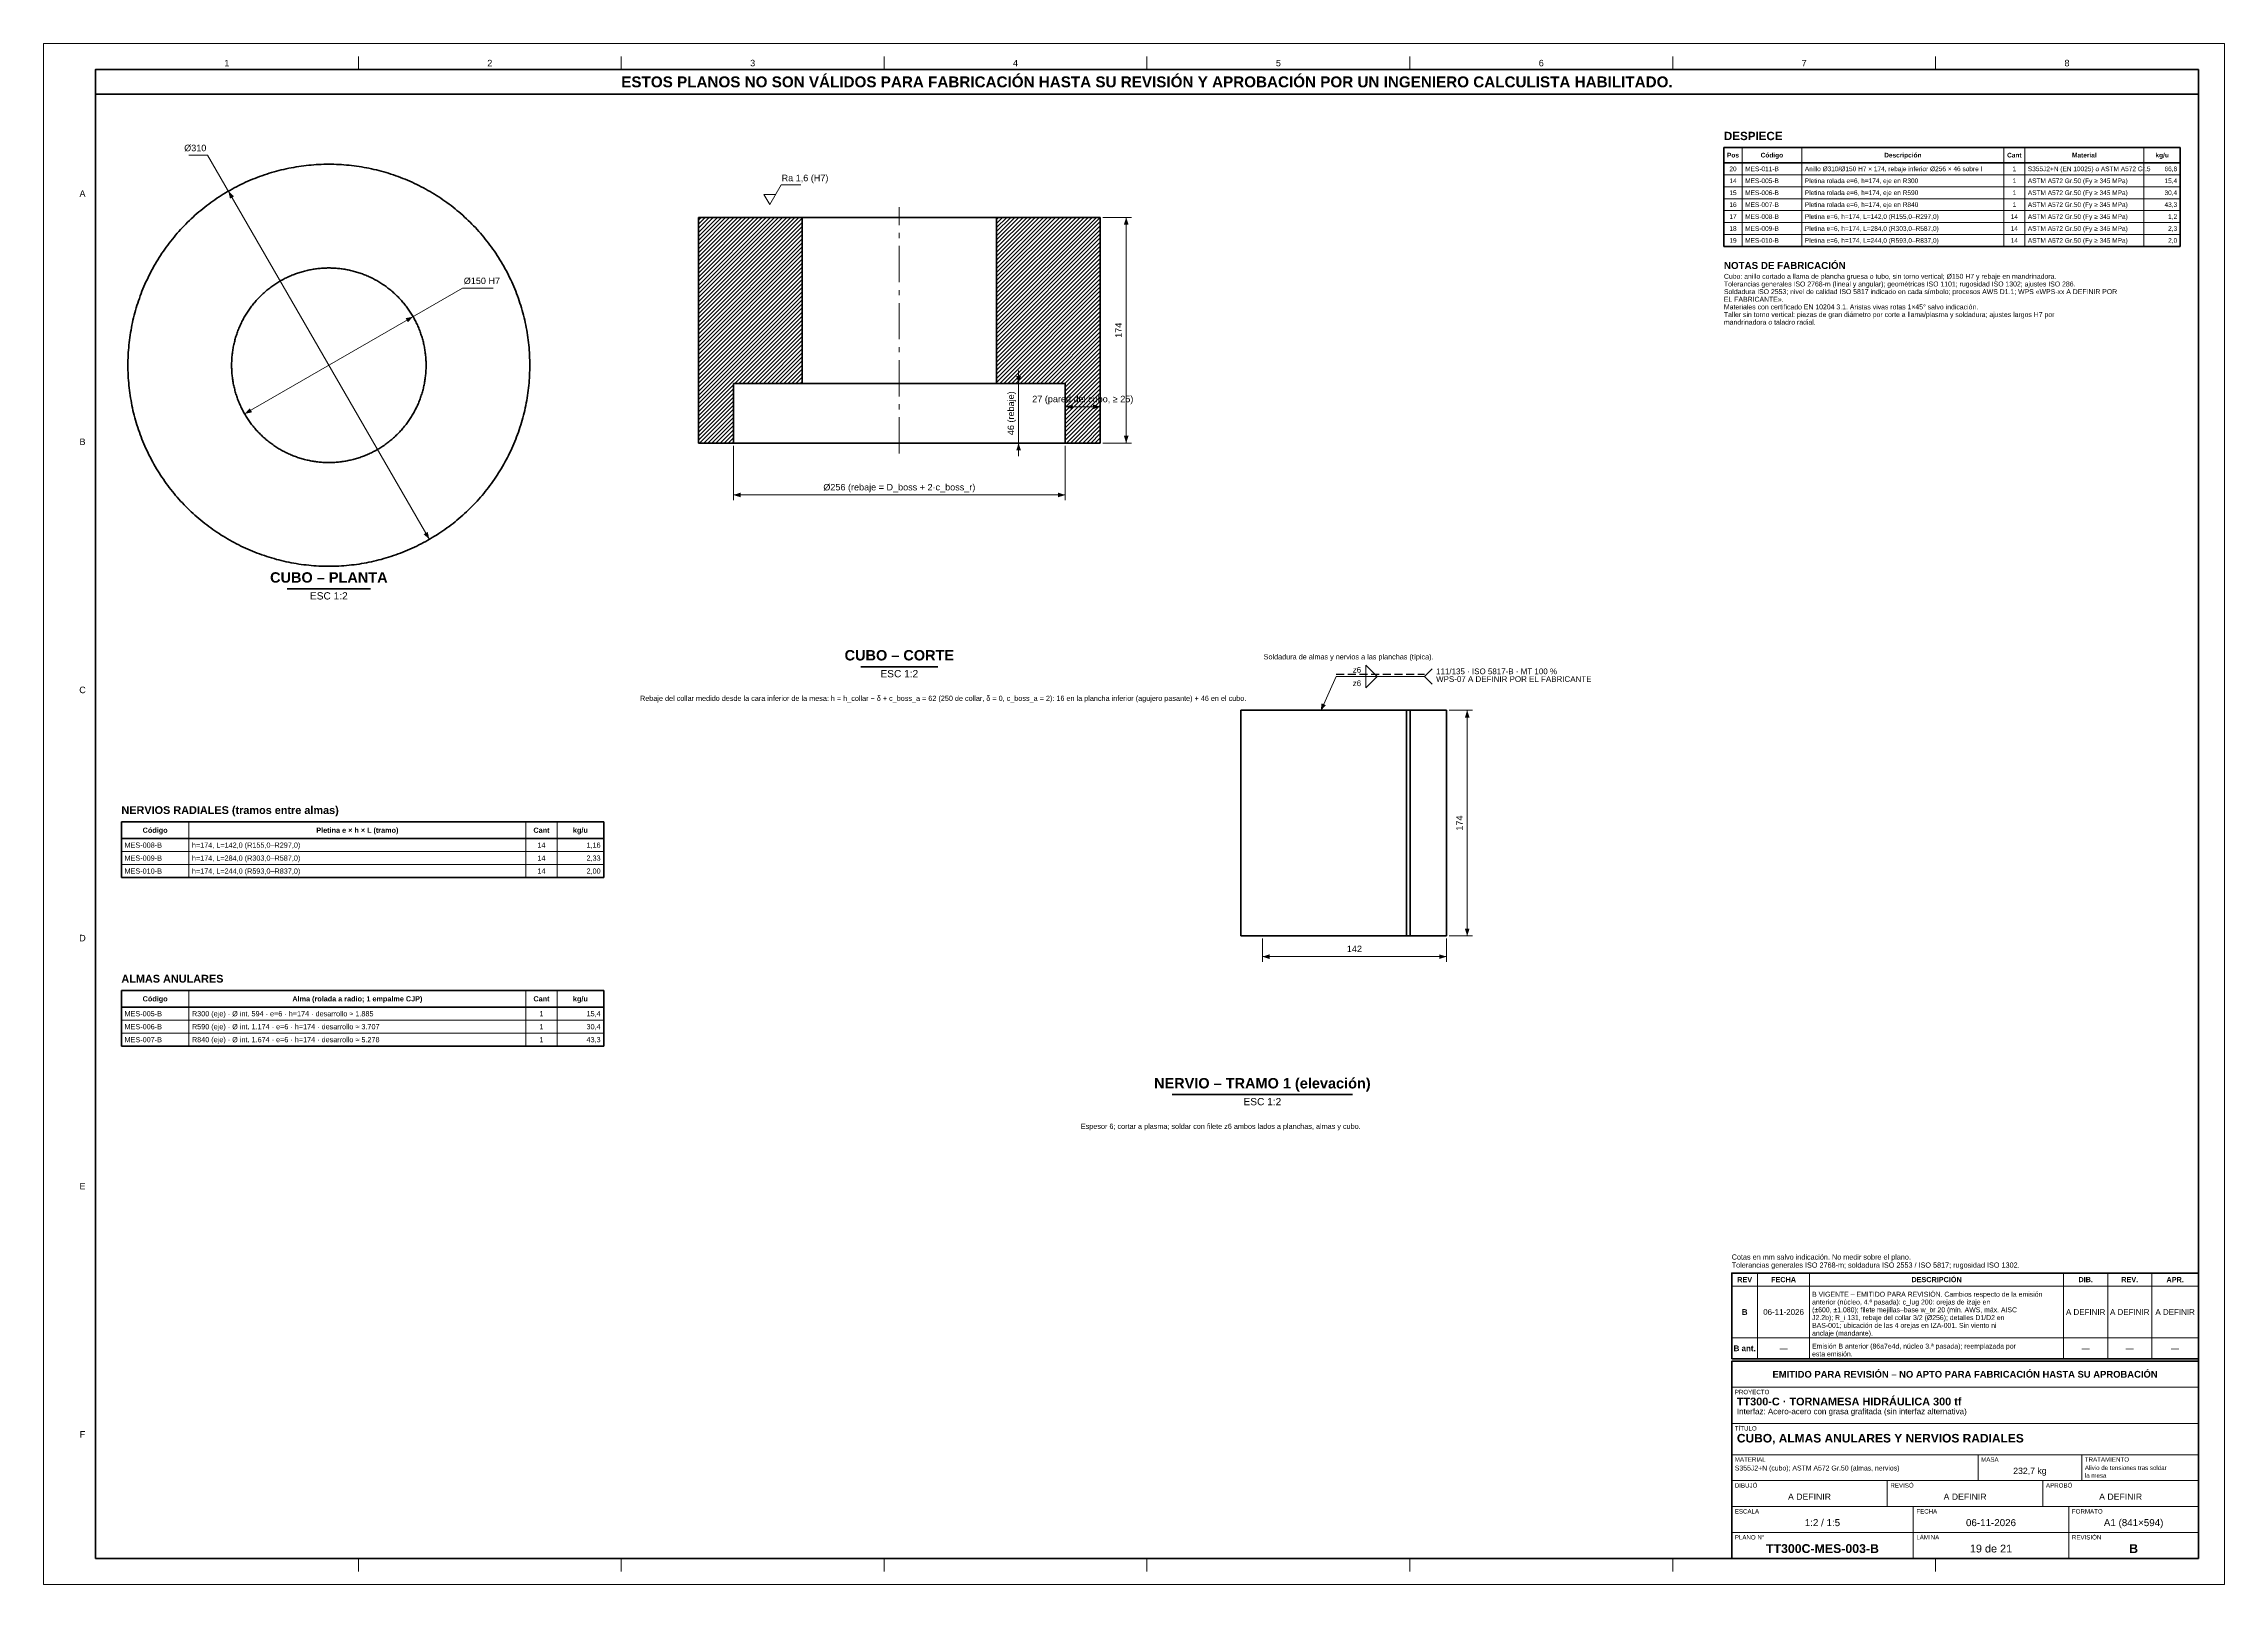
# Model space of a CAD drawing. Header units: millimetres. Extents: x 0 to 841, y 0 to 594.
import ezdxf
from ezdxf.enums import TextEntityAlignment as Align

# ---------------------------------------------------------------- set-up
doc = ezdxf.new("R2010")
doc.units = ezdxf.units.MM
doc.linetypes.add('EJE', pattern=[22, 14, -3, 2, -3])
doc.linetypes.add('OCULTO', pattern=[4.5, 3, -1.5])
for name, color, linetype, lineweight in [('ACH', 7, 'CONTINUOUS', 13), ('COTA', 7, 'CONTINUOUS', 18), ('EJE', 7, 'EJE', 18), ('FINA', 7, 'CONTINUOUS', 18), ('MARCO', 7, 'CONTINUOUS', 70), ('OCU', 7, 'OCULTO', 25), ('TXT', 7, 'CONTINUOUS', 25), ('VIS', 7, 'CONTINUOUS', 50)]:
    doc.layers.add(name, color=color, linetype=linetype, lineweight=lineweight)
doc.styles.add('STD', font='LiberationSans-Regular.ttf')
doc.styles.add('STDB', font='LiberationSans-Bold.ttf')

msp = doc.modelspace()

# ---------------------------------------------------------------- hatches: boundary and pattern name
at = {"layer": 'ACH'}
h = msp.add_hatch(dxfattribs=at)
h.set_pattern_fill('ANSI31', scale=0.35)
h.paths.add_polyline_path([(252.5, 440), (252.5, 527), (292.5, 527), (292.5, 463), (266, 463), (266, 440)])
h = msp.add_hatch(dxfattribs=at)
h.set_pattern_fill('ANSI31', scale=0.35)
h.paths.add_polyline_path([(407.5, 527), (407.5, 440), (394, 440), (394, 463), (367.5, 463), (367.5, 527)])

# ---------------------------------------------------------------- linework, layer by layer
at = {"layer": 'COTA'}
for p, q in [((63.25, 550.97), (56.05, 550.97)), ((148.75, 402.88), (63.25, 550.97)), ((277.8, 535.8), (282.2, 535.8)), ((408.5, 527), (419.5, 527)), ((417.5, 440), (417.5, 527)), ((77.52, 451.25), (161.53, 499.75)), ((161.53, 499.75), (173.38, 499.75)), ((379, 463), (374, 463)), ((376, 463), (376, 468)), ((376, 440), (376, 463)), ((394, 447), (394, 456)), ((407.5, 447), (407.5, 456)), ((394, 454), (407.5, 454)), ((266, 439), (266, 418)), ((399, 440), (374, 440)), ((376, 440), (376, 435)), ((394, 439), (394, 418)), ((408.5, 440), (419.5, 440)), ((394, 420), (266, 420)), ((492.5, 336.75), (498.5, 350)), ((498.5, 350), (532.5, 350)), ((532.5, 350), (535.5, 353)), ((532.5, 350), (535.5, 347)), ((542, 337), (551, 337)), ((549, 250), (549, 337)), ((470, 249), (470, 240)), ((541, 249), (541, 240)), ((542, 250), (551, 250)), ((470, 242), (541, 242))]:
    msp.add_line(p, q, dxfattribs=at)
msp.add_lwpolyline([(277.8, 535.8), (280, 532), (284.4, 539.6), (292, 539.6)], dxfattribs=at)
for points in [[(509.9, 350), (509.9, 354.4), (514.3, 350)], [(509.9, 350), (509.9, 345.6), (514.3, 350)]]:
    msp.add_lwpolyline(points, close=True, dxfattribs=at)
for points in [[(71.25, 537.12), (71.87, 534.24), (73.43, 535.14)], [(417.5, 527), (416.6, 524.2), (418.4, 524.2)], [(142.48, 488.75), (139.6, 488.13), (140.5, 486.57)], [(376, 463), (376.9, 465.8), (375.1, 465.8)], [(394, 454), (396.8, 453.1), (396.8, 454.9)], [(407.5, 454), (404.7, 454.9), (404.7, 453.1)], [(77.52, 451.25), (80.4, 451.87), (79.5, 453.43)], [(376, 440), (375.1, 437.2), (376.9, 437.2)], [(417.5, 440), (418.4, 442.8), (416.6, 442.8)], [(266, 420), (268.8, 419.1), (268.8, 420.9)], [(394, 420), (391.2, 420.9), (391.2, 419.1)], [(148.75, 402.88), (148.13, 405.76), (146.57, 404.86)], [(492.5, 336.75), (494.47, 338.93), (492.84, 339.67)], [(549, 337), (548.1, 334.2), (549.9, 334.2)], [(549, 250), (549.9, 252.8), (548.1, 252.8)], [(470, 242), (472.8, 241.1), (472.8, 242.9)], [(541, 242), (538.2, 242.9), (538.2, 241.1)]]:
    msp.add_solid(points, dxfattribs=at)
at = {"layer": 'EJE'}
msp.add_line((330, 436), (330, 531), dxfattribs=at)
at = {"layer": 'FINA'}
for p, q in [((121.38, 584), (121.38, 589)), ((222.75, 584), (222.75, 589)), ((324.12, 584), (324.12, 589)), ((425.5, 584), (425.5, 589)), ((526.88, 584), (526.88, 589)), ((628.25, 584), (628.25, 589)), ((729.62, 584), (729.62, 589)), ((655, 554), (655, 515.82)), ((678, 554), (678, 515.82)), ((756, 554), (756, 515.82)), ((764, 554), (764, 515.82)), ((810, 554), (810, 515.82)), ((648, 543.42), (824, 543.42)), ((648, 538.82), (824, 538.82)), ((648, 534.22), (824, 534.22)), ((648, 529.62), (824, 529.62)), ((648, 525.02), (824, 525.02)), ((648, 520.42), (824, 520.42)), ((56, 294), (56, 272.5)), ((186, 294), (186, 272.5)), ((198, 294), (198, 272.5)), ((30, 282.5), (216, 282.5)), ((30, 277.5), (216, 277.5)), ((56, 229), (56, 207.5)), ((186, 229), (186, 207.5)), ((198, 229), (198, 207.5)), ((30, 217.5), (216, 217.5)), ((30, 212.5), (216, 212.5)), ((661, 87), (661, 120)), ((681, 87), (681, 120)), ((779, 87), (779, 120)), ((796, 87), (796, 120)), ((813, 87), (813, 120)), ((651, 115), (831, 115)), ((651, 95), (831, 95)), ((651, 87), (831, 87)), ((651, 86), (831, 86)), ((651, 76), (831, 76)), ((651, 62), (831, 62)), ((651, 50), (831, 50)), ((746, 40), (746, 50)), ((786, 40), (786, 50)), ((651, 40), (831, 40)), ((711, 30), (711, 40)), ((771, 30), (771, 40)), ((651, 30), (831, 30)), ((721, 20), (721, 30)), ((781, 20), (781, 30)), ((651, 20), (831, 20)), ((721, 10), (721, 20)), ((781, 10), (781, 20)), ((121.38, 10), (121.38, 5)), ((222.75, 10), (222.75, 5)), ((324.12, 10), (324.12, 5)), ((425.5, 10), (425.5, 5)), ((526.88, 10), (526.88, 5)), ((628.25, 10), (628.25, 5)), ((729.62, 10), (729.62, 5))]:
    msp.add_line(p, q, dxfattribs=at)
msp.add_lwpolyline([(0, 0), (841, 0), (841, 594), (0, 594)], close=True, dxfattribs=at)
at = {"layer": 'MARCO'}
for points in [[(20, 10), (831, 10), (831, 584), (20, 584)], [(20, 574.5), (831, 574.5), (831, 584), (20, 584)], [(651, 87), (831, 87), (831, 120), (651, 120)], [(651, 10), (831, 10), (831, 86), (651, 86)]]:
    msp.add_lwpolyline(points, close=True, dxfattribs=at)
at = {"layer": 'OCU'}
msp.add_line((498.5, 350.9), (532.5, 350.9), dxfattribs=at)
at = {"layer": 'VIS'}
for p, q in [((648, 554), (824, 554)), ((648, 554), (648, 515.82)), ((648, 548.02), (824, 548.02)), ((824, 554), (824, 515.82)), ((648, 515.82), (824, 515.82)), ((93.88, 383.8), (126.12, 383.8)), ((315.12, 353.8), (344.88, 353.8)), ((30, 294), (216, 294)), ((30, 294), (30, 272.5)), ((30, 287.5), (216, 287.5)), ((216, 294), (216, 272.5)), ((30, 272.5), (216, 272.5)), ((30, 229), (216, 229)), ((30, 229), (30, 207.5)), ((216, 229), (216, 207.5)), ((30, 222.5), (216, 222.5)), ((30, 207.5), (216, 207.5)), ((435.28, 188.8), (504.72, 188.8))]:
    msp.add_line(p, q, dxfattribs=at)
for points in [[(187.5, 470), (187.49, 470.97), (187.48, 471.95), (187.44, 472.92), (187.4, 473.89), (187.35, 474.87), (187.28, 475.84), (187.2, 476.81), (187.11, 477.78), (187, 478.75), (186.89, 479.71), (186.76, 480.68), (186.62, 481.64), (186.47, 482.6), (186.3, 483.56), (186.13, 484.52), (185.94, 485.48), (185.74, 486.43), (185.53, 487.38), (185.3, 488.33), (185.07, 489.27), (184.82, 490.22), (184.56, 491.15), (184.29, 492.09), (184, 493.02), (183.71, 493.95), (183.4, 494.87), (183.08, 495.79), (182.75, 496.71), (182.41, 497.62), (182.06, 498.53), (181.69, 499.43), (181.32, 500.33), (180.93, 501.23), (180.53, 502.11), (180.12, 503), (179.7, 503.88), (179.27, 504.75), (178.83, 505.62), (178.38, 506.48), (177.91, 507.34), (177.44, 508.19), (176.95, 509.03), (176.46, 509.87), (175.95, 510.7), (175.44, 511.53), (174.91, 512.35), (174.37, 513.16), (173.82, 513.96), (173.27, 514.76), (172.7, 515.55), (172.12, 516.34), (171.53, 517.11), (170.94, 517.88), (170.33, 518.65), (169.71, 519.4), (169.09, 520.15), (168.45, 520.89), (167.81, 521.62), (167.16, 522.34), (166.5, 523.05), (165.82, 523.76), (165.14, 524.46), (164.46, 525.14), (163.76, 525.82), (163.05, 526.5), (162.34, 527.16), (161.62, 527.81), (160.89, 528.45), (160.15, 529.09), (159.4, 529.71), (158.65, 530.33), (157.88, 530.94), (157.11, 531.53), (156.34, 532.12), (155.55, 532.7), (154.76, 533.27), (153.96, 533.82), (153.16, 534.37), (152.35, 534.91), (151.53, 535.44), (150.7, 535.95), (149.87, 536.46), (149.03, 536.95), (148.19, 537.44), (147.34, 537.91), (146.48, 538.38), (145.62, 538.83), (144.75, 539.27), (143.88, 539.7), (143, 540.12), (142.11, 540.53), (141.23, 540.93), (140.33, 541.32), (139.43, 541.69), (138.53, 542.06), (137.62, 542.41), (136.71, 542.75), (135.79, 543.08), (134.87, 543.4), (133.95, 543.71), (133.02, 544), (132.09, 544.29), (131.15, 544.56), (130.22, 544.82), (129.27, 545.07), (128.33, 545.3), (127.38, 545.53), (126.43, 545.74), (125.48, 545.94), (124.52, 546.13), (123.56, 546.3), (122.6, 546.47), (121.64, 546.62), (120.68, 546.76), (119.71, 546.89), (118.75, 547), (117.78, 547.11), (116.81, 547.2), (115.84, 547.28), (114.87, 547.35), (113.89, 547.4), (112.92, 547.44), (111.95, 547.48), (110.97, 547.49), (110, 547.5), (109.03, 547.49), (108.05, 547.48), (107.08, 547.44), (106.11, 547.4), (105.13, 547.35), (104.16, 547.28), (103.19, 547.2), (102.22, 547.11), (101.25, 547), (100.29, 546.89), (99.32, 546.76), (98.36, 546.62), (97.4, 546.47), (96.44, 546.3), (95.48, 546.13), (94.52, 545.94), (93.57, 545.74), (92.62, 545.53), (91.67, 545.3), (90.73, 545.07), (89.78, 544.82), (88.85, 544.56), (87.91, 544.29), (86.98, 544), (86.05, 543.71), (85.13, 543.4), (84.21, 543.08), (83.29, 542.75), (82.38, 542.41), (81.47, 542.06), (80.57, 541.69), (79.67, 541.32), (78.77, 540.93), (77.89, 540.53), (77, 540.12), (76.12, 539.7), (75.25, 539.27), (74.38, 538.83), (73.52, 538.38), (72.66, 537.91), (71.81, 537.44), (70.97, 536.95), (70.13, 536.46), (69.3, 535.95), (68.47, 535.44), (67.65, 534.91), (66.84, 534.37), (66.04, 533.82), (65.24, 533.27), (64.45, 532.7), (63.66, 532.12), (62.89, 531.53), (62.12, 530.94), (61.35, 530.33), (60.6, 529.71), (59.85, 529.09), (59.11, 528.45), (58.38, 527.81), (57.66, 527.16), (56.95, 526.5), (56.24, 525.82), (55.54, 525.14), (54.86, 524.46), (54.18, 523.76), (53.5, 523.05), (52.84, 522.34), (52.19, 521.62), (51.55, 520.89), (50.91, 520.15), (50.29, 519.4), (49.67, 518.65), (49.06, 517.88), (48.47, 517.11), (47.88, 516.34), (47.3, 515.55), (46.73, 514.76), (46.18, 513.96), (45.63, 513.16), (45.09, 512.35), (44.56, 511.53), (44.05, 510.7), (43.54, 509.87), (43.05, 509.03), (42.56, 508.19), (42.09, 507.34), (41.62, 506.48), (41.17, 505.62), (40.73, 504.75), (40.3, 503.88), (39.88, 503), (39.47, 502.11), (39.07, 501.23), (38.68, 500.33), (38.31, 499.43), (37.94, 498.53), (37.59, 497.62), (37.25, 496.71), (36.92, 495.79), (36.6, 494.87), (36.29, 493.95), (36, 493.02), (35.71, 492.09), (35.44, 491.15), (35.18, 490.22), (34.93, 489.27), (34.7, 488.33), (34.47, 487.38), (34.26, 486.43), (34.06, 485.48), (33.87, 484.52), (33.7, 483.56), (33.53, 482.6), (33.38, 481.64), (33.24, 480.68), (33.11, 479.71), (33, 478.75), (32.89, 477.78), (32.8, 476.81), (32.72, 475.84), (32.65, 474.87), (32.6, 473.89), (32.56, 472.92), (32.52, 471.95), (32.51, 470.97), (32.5, 470), (32.51, 469.03), (32.52, 468.05), (32.56, 467.08), (32.6, 466.11), (32.65, 465.13), (32.72, 464.16), (32.8, 463.19), (32.89, 462.22), (33, 461.25), (33.11, 460.29), (33.24, 459.32), (33.38, 458.36), (33.53, 457.4), (33.7, 456.44), (33.87, 455.48), (34.06, 454.52), (34.26, 453.57), (34.47, 452.62), (34.7, 451.67), (34.93, 450.73), (35.18, 449.78), (35.44, 448.85), (35.71, 447.91), (36, 446.98), (36.29, 446.05), (36.6, 445.13), (36.92, 444.21), (37.25, 443.29), (37.59, 442.38), (37.94, 441.47), (38.31, 440.57), (38.68, 439.67), (39.07, 438.77), (39.47, 437.89), (39.88, 437), (40.3, 436.12), (40.73, 435.25), (41.17, 434.38), (41.62, 433.52), (42.09, 432.66), (42.56, 431.81), (43.05, 430.97), (43.54, 430.13), (44.05, 429.3), (44.56, 428.47), (45.09, 427.65), (45.63, 426.84), (46.18, 426.04), (46.73, 425.24), (47.3, 424.45), (47.88, 423.66), (48.47, 422.89), (49.06, 422.12), (49.67, 421.35), (50.29, 420.6), (50.91, 419.85), (51.55, 419.11), (52.19, 418.38), (52.84, 417.66), (53.5, 416.95), (54.18, 416.24), (54.86, 415.54), (55.54, 414.86), (56.24, 414.18), (56.95, 413.5), (57.66, 412.84), (58.38, 412.19), (59.11, 411.55), (59.85, 410.91), (60.6, 410.29), (61.35, 409.67), (62.12, 409.06), (62.89, 408.47), (63.66, 407.88), (64.45, 407.3), (65.24, 406.73), (66.04, 406.18), (66.84, 405.63), (67.65, 405.09), (68.47, 404.56), (69.3, 404.05), (70.13, 403.54), (70.97, 403.05), (71.81, 402.56), (72.66, 402.09), (73.52, 401.62), (74.38, 401.17), (75.25, 400.73), (76.12, 400.3), (77, 399.88), (77.89, 399.47), (78.77, 399.07), (79.67, 398.68), (80.57, 398.31), (81.47, 397.94), (82.38, 397.59), (83.29, 397.25), (84.21, 396.92), (85.13, 396.6), (86.05, 396.29), (86.98, 396), (87.91, 395.71), (88.85, 395.44), (89.78, 395.18), (90.73, 394.93), (91.67, 394.7), (92.62, 394.47), (93.57, 394.26), (94.52, 394.06), (95.48, 393.87), (96.44, 393.7), (97.4, 393.53), (98.36, 393.38), (99.32, 393.24), (100.29, 393.11), (101.25, 393), (102.22, 392.89), (103.19, 392.8), (104.16, 392.72), (105.13, 392.65), (106.11, 392.6), (107.08, 392.56), (108.05, 392.52), (109.03, 392.51), (110, 392.5), (110.97, 392.51), (111.95, 392.52), (112.92, 392.56), (113.89, 392.6), (114.87, 392.65), (115.84, 392.72), (116.81, 392.8), (117.78, 392.89), (118.75, 393), (119.71, 393.11), (120.68, 393.24), (121.64, 393.38), (122.6, 393.53), (123.56, 393.7), (124.52, 393.87), (125.48, 394.06), (126.43, 394.26), (127.38, 394.47), (128.33, 394.7), (129.27, 394.93), (130.22, 395.18), (131.15, 395.44), (132.09, 395.71), (133.02, 396), (133.95, 396.29), (134.87, 396.6), (135.79, 396.92), (136.71, 397.25), (137.62, 397.59), (138.53, 397.94), (139.43, 398.31), (140.33, 398.68), (141.23, 399.07), (142.11, 399.47), (143, 399.88), (143.88, 400.3), (144.75, 400.73), (145.62, 401.17), (146.48, 401.62), (147.34, 402.09), (148.19, 402.56), (149.03, 403.05), (149.87, 403.54), (150.7, 404.05), (151.53, 404.56), (152.35, 405.09), (153.16, 405.63), (153.96, 406.18), (154.76, 406.73), (155.55, 407.3), (156.34, 407.88), (157.11, 408.47), (157.88, 409.06), (158.65, 409.67), (159.4, 410.29), (160.15, 410.91), (160.89, 411.55), (161.62, 412.19), (162.34, 412.84), (163.05, 413.5), (163.76, 414.18), (164.46, 414.86), (165.14, 415.54), (165.82, 416.24), (166.5, 416.95), (167.16, 417.66), (167.81, 418.38), (168.45, 419.11), (169.09, 419.85), (169.71, 420.6), (170.33, 421.35), (170.94, 422.12), (171.53, 422.89), (172.12, 423.66), (172.7, 424.45), (173.27, 425.24), (173.82, 426.04), (174.37, 426.84), (174.91, 427.65), (175.44, 428.47), (175.95, 429.3), (176.46, 430.13), (176.95, 430.97), (177.44, 431.81), (177.91, 432.66), (178.38, 433.52), (178.83, 434.38), (179.27, 435.25), (179.7, 436.12), (180.12, 437), (180.53, 437.89), (180.93, 438.77), (181.32, 439.67), (181.69, 440.57), (182.06, 441.47), (182.41, 442.38), (182.75, 443.29), (183.08, 444.21), (183.4, 445.13), (183.71, 446.05), (184, 446.98), (184.29, 447.91), (184.56, 448.85), (184.82, 449.78), (185.07, 450.73), (185.3, 451.67), (185.53, 452.62), (185.74, 453.57), (185.94, 454.52), (186.13, 455.48), (186.3, 456.44), (186.47, 457.4), (186.62, 458.36), (186.76, 459.32), (186.89, 460.29), (187, 461.25), (187.11, 462.22), (187.2, 463.19), (187.28, 464.16), (187.35, 465.13), (187.4, 466.11), (187.44, 467.08), (187.48, 468.05), (187.49, 469.03), (187.5, 470)], [(252.5, 527), (252.5, 440)], [(292.5, 527), (252.5, 527)], [(292.5, 527), (292.5, 463)], [(367.5, 527), (367.2, 527), (366.9, 527), (366.6, 527), (366.3, 527), (366, 527), (365.7, 527), (365.4, 527), (365.1, 527), (364.8, 527), (364.5, 527), (364.2, 527), (363.9, 527), (363.6, 527), (363.3, 527), (363, 527), (362.7, 527), (362.4, 527), (362.1, 527), (361.8, 527), (361.5, 527), (361.2, 527), (360.9, 527), (360.6, 527), (360.3, 527), (360, 527), (359.7, 527), (359.4, 527), (359.1, 527), (358.8, 527), (358.5, 527), (358.2, 527), (357.9, 527), (357.6, 527), (357.3, 527), (357, 527), (356.7, 527), (356.4, 527), (356.1, 527), (355.8, 527), (355.5, 527), (355.2, 527), (354.9, 527), (354.6, 527), (354.3, 527), (354, 527), (353.7, 527), (353.4, 527), (353.1, 527), (352.8, 527), (352.5, 527), (352.2, 527), (351.9, 527), (351.6, 527), (351.3, 527), (351, 527), (350.7, 527), (350.4, 527), (350.1, 527), (349.8, 527), (349.5, 527), (349.2, 527), (348.9, 527), (348.6, 527), (348.3, 527), (348, 527), (347.7, 527), (347.4, 527), (347.1, 527), (346.8, 527), (346.5, 527), (346.2, 527), (345.9, 527), (345.6, 527), (345.3, 527), (345, 527), (344.7, 527), (344.4, 527), (344.1, 527), (343.8, 527), (343.5, 527), (343.2, 527), (342.9, 527), (342.6, 527), (342.3, 527), (342, 527), (341.7, 527), (341.4, 527), (341.1, 527), (340.8, 527), (340.5, 527), (340.2, 527), (339.9, 527), (339.6, 527), (339.3, 527), (339, 527), (338.7, 527), (338.4, 527), (338.1, 527), (337.8, 527), (337.5, 527), (337.2, 527), (336.9, 527), (336.6, 527), (336.3, 527), (336, 527), (335.7, 527), (335.4, 527), (335.1, 527), (334.8, 527), (334.5, 527), (334.2, 527), (333.9, 527), (333.6, 527), (333.3, 527), (333, 527), (332.7, 527), (332.4, 527), (332.1, 527), (331.8, 527), (331.5, 527), (331.2, 527), (330.9, 527), (330.6, 527), (330.3, 527), (330, 527), (329.7, 527), (329.4, 527), (329.1, 527), (328.8, 527), (328.5, 527), (328.2, 527), (327.9, 527), (327.6, 527), (327.3, 527), (327, 527), (326.7, 527), (326.4, 527), (326.1, 527), (325.8, 527), (325.5, 527), (325.2, 527), (324.9, 527), (324.6, 527), (324.3, 527), (324, 527), (323.7, 527), (323.4, 527), (323.1, 527), (322.8, 527), (322.5, 527), (322.2, 527), (321.9, 527), (321.6, 527), (321.3, 527), (321, 527), (320.7, 527), (320.4, 527), (320.1, 527), (319.8, 527), (319.5, 527), (319.2, 527), (318.9, 527), (318.6, 527), (318.3, 527), (318, 527), (317.7, 527), (317.4, 527), (317.1, 527), (316.8, 527), (316.5, 527), (316.2, 527), (315.9, 527), (315.6, 527), (315.3, 527), (315, 527), (314.7, 527), (314.4, 527), (314.1, 527), (313.8, 527), (313.5, 527), (313.2, 527), (312.9, 527), (312.6, 527), (312.3, 527), (312, 527), (311.7, 527), (311.4, 527), (311.1, 527), (310.8, 527), (310.5, 527), (310.2, 527), (309.9, 527), (309.6, 527), (309.3, 527), (309, 527), (308.7, 527), (308.4, 527), (308.1, 527), (307.8, 527), (307.5, 527), (307.2, 527), (306.9, 527), (306.6, 527), (306.3, 527), (306, 527), (305.7, 527), (305.4, 527), (305.1, 527), (304.8, 527), (304.5, 527), (304.2, 527), (303.9, 527), (303.6, 527), (303.3, 527), (303, 527), (302.7, 527), (302.4, 527), (302.1, 527), (301.8, 527), (301.5, 527), (301.2, 527), (300.9, 527), (300.6, 527), (300.3, 527), (300, 527), (299.7, 527), (299.4, 527), (299.1, 527), (298.8, 527), (298.5, 527), (298.2, 527), (297.9, 527), (297.6, 527), (297.3, 527), (297, 527), (296.7, 527), (296.4, 527), (296.1, 527), (295.8, 527), (295.5, 527), (295.2, 527), (294.9, 527), (294.6, 527), (294.3, 527), (294, 527), (293.7, 527), (293.4, 527), (293.1, 527), (292.8, 527), (292.5, 527)], [(407.5, 527), (367.5, 527)], [(367.5, 463), (367.5, 527)], [(407.5, 440), (407.5, 527)], [(147.5, 470), (147.5, 470.47), (147.49, 470.94), (147.47, 471.41), (147.45, 471.88), (147.43, 472.35), (147.39, 472.82), (147.36, 473.29), (147.31, 473.76), (147.26, 474.23), (147.2, 474.7), (147.14, 475.17), (147.07, 475.63), (147, 476.1), (146.92, 476.56), (146.84, 477.03), (146.74, 477.49), (146.65, 477.95), (146.54, 478.41), (146.44, 478.87), (146.32, 479.33), (146.2, 479.78), (146.08, 480.24), (145.94, 480.69), (145.81, 481.14), (145.66, 481.59), (145.52, 482.04), (145.36, 482.48), (145.2, 482.92), (145.04, 483.37), (144.87, 483.8), (144.69, 484.24), (144.51, 484.68), (144.32, 485.11), (144.13, 485.54), (143.93, 485.97), (143.73, 486.39), (143.52, 486.81), (143.31, 487.23), (143.09, 487.65), (142.86, 488.07), (142.63, 488.48), (142.4, 488.89), (142.16, 489.29), (141.91, 489.69), (141.66, 490.09), (141.41, 490.49), (141.15, 490.88), (140.88, 491.27), (140.61, 491.66), (140.34, 492.04), (140.06, 492.42), (139.77, 492.8), (139.49, 493.17), (139.19, 493.54), (138.89, 493.9), (138.59, 494.26), (138.28, 494.62), (137.97, 494.98), (137.66, 495.32), (137.34, 495.67), (137.01, 496.01), (136.68, 496.35), (136.35, 496.68), (136.01, 497.01), (135.67, 497.34), (135.32, 497.66), (134.98, 497.97), (134.62, 498.28), (134.26, 498.59), (133.9, 498.89), (133.54, 499.19), (133.17, 499.49), (132.8, 499.77), (132.42, 500.06), (132.04, 500.34), (131.66, 500.61), (131.27, 500.88), (130.88, 501.15), (130.49, 501.41), (130.09, 501.66), (129.69, 501.91), (129.29, 502.16), (128.89, 502.4), (128.48, 502.63), (128.07, 502.86), (127.65, 503.09), (127.23, 503.31), (126.81, 503.52), (126.39, 503.73), (125.97, 503.93), (125.54, 504.13), (125.11, 504.32), (124.68, 504.51), (124.24, 504.69), (123.8, 504.87), (123.37, 505.04), (122.92, 505.2), (122.48, 505.36), (122.04, 505.52), (121.59, 505.66), (121.14, 505.81), (120.69, 505.94), (120.24, 506.08), (119.78, 506.2), (119.33, 506.32), (118.87, 506.44), (118.41, 506.54), (117.95, 506.65), (117.49, 506.74), (117.03, 506.84), (116.56, 506.92), (116.1, 507), (115.63, 507.07), (115.17, 507.14), (114.7, 507.2), (114.23, 507.26), (113.76, 507.31), (113.29, 507.36), (112.82, 507.39), (112.35, 507.43), (111.88, 507.45), (111.41, 507.47), (110.94, 507.49), (110.47, 507.5), (110, 507.5), (109.53, 507.5), (109.06, 507.49), (108.59, 507.47), (108.12, 507.45), (107.65, 507.43), (107.18, 507.39), (106.71, 507.36), (106.24, 507.31), (105.77, 507.26), (105.3, 507.2), (104.83, 507.14), (104.37, 507.07), (103.9, 507), (103.44, 506.92), (102.97, 506.84), (102.51, 506.74), (102.05, 506.65), (101.59, 506.54), (101.13, 506.44), (100.67, 506.32), (100.22, 506.2), (99.76, 506.08), (99.31, 505.94), (98.86, 505.81), (98.41, 505.66), (97.96, 505.52), (97.52, 505.36), (97.08, 505.2), (96.63, 505.04), (96.2, 504.87), (95.76, 504.69), (95.32, 504.51), (94.89, 504.32), (94.46, 504.13), (94.03, 503.93), (93.61, 503.73), (93.19, 503.52), (92.77, 503.31), (92.35, 503.09), (91.93, 502.86), (91.52, 502.63), (91.11, 502.4), (90.71, 502.16), (90.31, 501.91), (89.91, 501.66), (89.51, 501.41), (89.12, 501.15), (88.73, 500.88), (88.34, 500.61), (87.96, 500.34), (87.58, 500.06), (87.2, 499.77), (86.83, 499.49), (86.46, 499.19), (86.1, 498.89), (85.74, 498.59), (85.38, 498.28), (85.02, 497.97), (84.68, 497.66), (84.33, 497.34), (83.99, 497.01), (83.65, 496.68), (83.32, 496.35), (82.99, 496.01), (82.66, 495.67), (82.34, 495.32), (82.03, 494.98), (81.72, 494.62), (81.41, 494.26), (81.11, 493.9), (80.81, 493.54), (80.51, 493.17), (80.23, 492.8), (79.94, 492.42), (79.66, 492.04), (79.39, 491.66), (79.12, 491.27), (78.85, 490.88), (78.59, 490.49), (78.34, 490.09), (78.09, 489.69), (77.84, 489.29), (77.6, 488.89), (77.37, 488.48), (77.14, 488.07), (76.91, 487.65), (76.69, 487.23), (76.48, 486.81), (76.27, 486.39), (76.07, 485.97), (75.87, 485.54), (75.68, 485.11), (75.49, 484.68), (75.31, 484.24), (75.13, 483.8), (74.96, 483.37), (74.8, 482.92), (74.64, 482.48), (74.48, 482.04), (74.34, 481.59), (74.19, 481.14), (74.06, 480.69), (73.92, 480.24), (73.8, 479.78), (73.68, 479.33), (73.56, 478.87), (73.46, 478.41), (73.35, 477.95), (73.26, 477.49), (73.16, 477.03), (73.08, 476.56), (73, 476.1), (72.93, 475.63), (72.86, 475.17), (72.8, 474.7), (72.74, 474.23), (72.69, 473.76), (72.64, 473.29), (72.61, 472.82), (72.57, 472.35), (72.55, 471.88), (72.53, 471.41), (72.51, 470.94), (72.5, 470.47), (72.5, 470), (72.5, 469.53), (72.51, 469.06), (72.53, 468.59), (72.55, 468.12), (72.57, 467.65), (72.61, 467.18), (72.64, 466.71), (72.69, 466.24), (72.74, 465.77), (72.8, 465.3), (72.86, 464.83), (72.93, 464.37), (73, 463.9), (73.08, 463.44), (73.16, 462.97), (73.26, 462.51), (73.35, 462.05), (73.46, 461.59), (73.56, 461.13), (73.68, 460.67), (73.8, 460.22), (73.92, 459.76), (74.06, 459.31), (74.19, 458.86), (74.34, 458.41), (74.48, 457.96), (74.64, 457.52), (74.8, 457.08), (74.96, 456.63), (75.13, 456.2), (75.31, 455.76), (75.49, 455.32), (75.68, 454.89), (75.87, 454.46), (76.07, 454.03), (76.27, 453.61), (76.48, 453.19), (76.69, 452.77), (76.91, 452.35), (77.14, 451.93), (77.37, 451.52), (77.6, 451.11), (77.84, 450.71), (78.09, 450.31), (78.34, 449.91), (78.59, 449.51), (78.85, 449.12), (79.12, 448.73), (79.39, 448.34), (79.66, 447.96), (79.94, 447.58), (80.23, 447.2), (80.51, 446.83), (80.81, 446.46), (81.11, 446.1), (81.41, 445.74), (81.72, 445.38), (82.03, 445.02), (82.34, 444.68), (82.66, 444.33), (82.99, 443.99), (83.32, 443.65), (83.65, 443.32), (83.99, 442.99), (84.33, 442.66), (84.68, 442.34), (85.02, 442.03), (85.38, 441.72), (85.74, 441.41), (86.1, 441.11), (86.46, 440.81), (86.83, 440.51), (87.2, 440.23), (87.58, 439.94), (87.96, 439.66), (88.34, 439.39), (88.73, 439.12), (89.12, 438.85), (89.51, 438.59), (89.91, 438.34), (90.31, 438.09), (90.71, 437.84), (91.11, 437.6), (91.52, 437.37), (91.93, 437.14), (92.35, 436.91), (92.77, 436.69), (93.19, 436.48), (93.61, 436.27), (94.03, 436.07), (94.46, 435.87), (94.89, 435.68), (95.32, 435.49), (95.76, 435.31), (96.2, 435.13), (96.63, 434.96), (97.08, 434.8), (97.52, 434.64), (97.96, 434.48), (98.41, 434.34), (98.86, 434.19), (99.31, 434.06), (99.76, 433.92), (100.22, 433.8), (100.67, 433.68), (101.13, 433.56), (101.59, 433.46), (102.05, 433.35), (102.51, 433.26), (102.97, 433.16), (103.44, 433.08), (103.9, 433), (104.37, 432.93), (104.83, 432.86), (105.3, 432.8), (105.77, 432.74), (106.24, 432.69), (106.71, 432.64), (107.18, 432.61), (107.65, 432.57), (108.12, 432.55), (108.59, 432.53), (109.06, 432.51), (109.53, 432.5), (110, 432.5), (110.47, 432.5), (110.94, 432.51), (111.41, 432.53), (111.88, 432.55), (112.35, 432.57), (112.82, 432.61), (113.29, 432.64), (113.76, 432.69), (114.23, 432.74), (114.7, 432.8), (115.17, 432.86), (115.63, 432.93), (116.1, 433), (116.56, 433.08), (117.03, 433.16), (117.49, 433.26), (117.95, 433.35), (118.41, 433.46), (118.87, 433.56), (119.33, 433.68), (119.78, 433.8), (120.24, 433.92), (120.69, 434.06), (121.14, 434.19), (121.59, 434.34), (122.04, 434.48), (122.48, 434.64), (122.92, 434.8), (123.37, 434.96), (123.8, 435.13), (124.24, 435.31), (124.68, 435.49), (125.11, 435.68), (125.54, 435.87), (125.97, 436.07), (126.39, 436.27), (126.81, 436.48), (127.23, 436.69), (127.65, 436.91), (128.07, 437.14), (128.48, 437.37), (128.89, 437.6), (129.29, 437.84), (129.69, 438.09), (130.09, 438.34), (130.49, 438.59), (130.88, 438.85), (131.27, 439.12), (131.66, 439.39), (132.04, 439.66), (132.42, 439.94), (132.8, 440.23), (133.17, 440.51), (133.54, 440.81), (133.9, 441.11), (134.26, 441.41), (134.62, 441.72), (134.98, 442.03), (135.32, 442.34), (135.67, 442.66), (136.01, 442.99), (136.35, 443.32), (136.68, 443.65), (137.01, 443.99), (137.34, 444.33), (137.66, 444.68), (137.97, 445.02), (138.28, 445.38), (138.59, 445.74), (138.89, 446.1), (139.19, 446.46), (139.49, 446.83), (139.77, 447.2), (140.06, 447.58), (140.34, 447.96), (140.61, 448.34), (140.88, 448.73), (141.15, 449.12), (141.41, 449.51), (141.66, 449.91), (141.91, 450.31), (142.16, 450.71), (142.4, 451.11), (142.63, 451.52), (142.86, 451.93), (143.09, 452.35), (143.31, 452.77), (143.52, 453.19), (143.73, 453.61), (143.93, 454.03), (144.13, 454.46), (144.32, 454.89), (144.51, 455.32), (144.69, 455.76), (144.87, 456.2), (145.04, 456.63), (145.2, 457.08), (145.36, 457.52), (145.52, 457.96), (145.66, 458.41), (145.81, 458.86), (145.94, 459.31), (146.08, 459.76), (146.2, 460.22), (146.32, 460.67), (146.44, 461.13), (146.54, 461.59), (146.65, 462.05), (146.74, 462.51), (146.84, 462.97), (146.92, 463.44), (147, 463.9), (147.07, 464.37), (147.14, 464.83), (147.2, 465.3), (147.26, 465.77), (147.31, 466.24), (147.36, 466.71), (147.39, 467.18), (147.43, 467.65), (147.45, 468.12), (147.47, 468.59), (147.49, 469.06), (147.5, 469.53), (147.5, 470)], [(266, 463), (266, 440)], [(292.5, 463), (266, 463)], [(292.5, 463), (292.8, 463), (293.1, 463), (293.4, 463), (293.7, 463), (294, 463), (294.3, 463), (294.6, 463), (294.9, 463), (295.2, 463), (295.5, 463), (295.8, 463), (296.1, 463), (296.4, 463), (296.7, 463), (297, 463), (297.3, 463), (297.6, 463), (297.9, 463), (298.2, 463), (298.5, 463), (298.8, 463), (299.1, 463), (299.4, 463), (299.7, 463), (300, 463), (300.3, 463), (300.6, 463), (300.9, 463), (301.2, 463), (301.5, 463), (301.8, 463), (302.1, 463), (302.4, 463), (302.7, 463), (303, 463), (303.3, 463), (303.6, 463), (303.9, 463), (304.2, 463), (304.5, 463), (304.8, 463), (305.1, 463), (305.4, 463), (305.7, 463), (306, 463), (306.3, 463), (306.6, 463), (306.9, 463), (307.2, 463), (307.5, 463), (307.8, 463), (308.1, 463), (308.4, 463), (308.7, 463), (309, 463), (309.3, 463), (309.6, 463), (309.9, 463), (310.2, 463), (310.5, 463), (310.8, 463), (311.1, 463), (311.4, 463), (311.7, 463), (312, 463), (312.3, 463), (312.6, 463), (312.9, 463), (313.2, 463), (313.5, 463), (313.8, 463), (314.1, 463), (314.4, 463), (314.7, 463), (315, 463), (315.3, 463), (315.6, 463), (315.9, 463), (316.2, 463), (316.5, 463), (316.8, 463), (317.1, 463), (317.4, 463), (317.7, 463), (318, 463), (318.3, 463), (318.6, 463), (318.9, 463), (319.2, 463), (319.5, 463), (319.8, 463), (320.1, 463), (320.4, 463), (320.7, 463), (321, 463), (321.3, 463), (321.6, 463), (321.9, 463), (322.2, 463), (322.5, 463), (322.8, 463), (323.1, 463), (323.4, 463), (323.7, 463), (324, 463), (324.3, 463), (324.6, 463), (324.9, 463), (325.2, 463), (325.5, 463), (325.8, 463), (326.1, 463), (326.4, 463), (326.7, 463), (327, 463), (327.3, 463), (327.6, 463), (327.9, 463), (328.2, 463), (328.5, 463), (328.8, 463), (329.1, 463), (329.4, 463), (329.7, 463), (330, 463), (330.3, 463), (330.6, 463), (330.9, 463), (331.2, 463), (331.5, 463), (331.8, 463), (332.1, 463), (332.4, 463), (332.7, 463), (333, 463), (333.3, 463), (333.6, 463), (333.9, 463), (334.2, 463), (334.5, 463), (334.8, 463), (335.1, 463), (335.4, 463), (335.7, 463), (336, 463), (336.3, 463), (336.6, 463), (336.9, 463), (337.2, 463), (337.5, 463), (337.8, 463), (338.1, 463), (338.4, 463), (338.7, 463), (339, 463), (339.3, 463), (339.6, 463), (339.9, 463), (340.2, 463), (340.5, 463), (340.8, 463), (341.1, 463), (341.4, 463), (341.7, 463), (342, 463), (342.3, 463), (342.6, 463), (342.9, 463), (343.2, 463), (343.5, 463), (343.8, 463), (344.1, 463), (344.4, 463), (344.7, 463), (345, 463), (345.3, 463), (345.6, 463), (345.9, 463), (346.2, 463), (346.5, 463), (346.8, 463), (347.1, 463), (347.4, 463), (347.7, 463), (348, 463), (348.3, 463), (348.6, 463), (348.9, 463), (349.2, 463), (349.5, 463), (349.8, 463), (350.1, 463), (350.4, 463), (350.7, 463), (351, 463), (351.3, 463), (351.6, 463), (351.9, 463), (352.2, 463), (352.5, 463), (352.8, 463), (353.1, 463), (353.4, 463), (353.7, 463), (354, 463), (354.3, 463), (354.6, 463), (354.9, 463), (355.2, 463), (355.5, 463), (355.8, 463), (356.1, 463), (356.4, 463), (356.7, 463), (357, 463), (357.3, 463), (357.6, 463), (357.9, 463), (358.2, 463), (358.5, 463), (358.8, 463), (359.1, 463), (359.4, 463), (359.7, 463), (360, 463), (360.3, 463), (360.6, 463), (360.9, 463), (361.2, 463), (361.5, 463), (361.8, 463), (362.1, 463), (362.4, 463), (362.7, 463), (363, 463), (363.3, 463), (363.6, 463), (363.9, 463), (364.2, 463), (364.5, 463), (364.8, 463), (365.1, 463), (365.4, 463), (365.7, 463), (366, 463), (366.3, 463), (366.6, 463), (366.9, 463), (367.2, 463), (367.5, 463)], [(394, 463), (367.5, 463)], [(394, 440), (394, 463)], [(266, 440), (252.5, 440)], [(266, 440), (266.3, 440), (266.6, 440), (266.9, 440), (267.2, 440), (267.5, 440), (267.8, 440), (268.1, 440), (268.4, 440), (268.7, 440), (269, 440), (269.31, 440), (269.61, 440), (269.91, 440), (270.21, 440), (270.51, 440), (270.81, 440), (271.11, 440), (271.41, 440), (271.71, 440), (272.01, 440), (272.31, 440), (272.61, 440), (272.91, 440), (273.21, 440), (273.51, 440), (273.81, 440), (274.11, 440), (274.41, 440), (274.71, 440), (275.01, 440), (275.31, 440), (275.62, 440), (275.92, 440), (276.22, 440), (276.52, 440), (276.82, 440), (277.12, 440), (277.42, 440), (277.72, 440), (278.02, 440), (278.32, 440), (278.62, 440), (278.92, 440), (279.22, 440), (279.52, 440), (279.82, 440), (280.12, 440), (280.42, 440), (280.72, 440), (281.02, 440), (281.32, 440), (281.62, 440), (281.92, 440), (282.23, 440), (282.53, 440), (282.83, 440), (283.13, 440), (283.43, 440), (283.73, 440), (284.03, 440), (284.33, 440), (284.63, 440), (284.93, 440), (285.23, 440), (285.53, 440), (285.83, 440), (286.13, 440), (286.43, 440), (286.73, 440), (287.03, 440), (287.33, 440), (287.63, 440), (287.93, 440), (288.23, 440), (288.54, 440), (288.84, 440), (289.14, 440), (289.44, 440), (289.74, 440), (290.04, 440), (290.34, 440), (290.64, 440), (290.94, 440), (291.24, 440), (291.54, 440), (291.84, 440), (292.14, 440), (292.44, 440), (292.74, 440), (293.04, 440), (293.34, 440), (293.64, 440), (293.94, 440), (294.24, 440), (294.54, 440), (294.85, 440), (295.15, 440), (295.45, 440), (295.75, 440), (296.05, 440), (296.35, 440), (296.65, 440), (296.95, 440), (297.25, 440), (297.55, 440), (297.85, 440), (298.15, 440), (298.45, 440), (298.75, 440), (299.05, 440), (299.35, 440), (299.65, 440), (299.95, 440), (300.25, 440), (300.55, 440), (300.85, 440), (301.15, 440), (301.46, 440), (301.76, 440), (302.06, 440), (302.36, 440), (302.66, 440), (302.96, 440), (303.26, 440), (303.56, 440), (303.86, 440), (304.16, 440), (304.46, 440), (304.76, 440), (305.06, 440), (305.36, 440), (305.66, 440), (305.96, 440), (306.26, 440), (306.56, 440), (306.86, 440), (307.16, 440), (307.46, 440), (307.77, 440), (308.07, 440), (308.37, 440), (308.67, 440), (308.97, 440), (309.27, 440), (309.57, 440), (309.87, 440), (310.17, 440), (310.47, 440), (310.77, 440), (311.07, 440), (311.37, 440), (311.67, 440), (311.97, 440), (312.27, 440), (312.57, 440), (312.87, 440), (313.17, 440), (313.47, 440), (313.77, 440), (314.08, 440), (314.38, 440), (314.68, 440), (314.98, 440), (315.28, 440), (315.58, 440), (315.88, 440), (316.18, 440), (316.48, 440), (316.78, 440), (317.08, 440), (317.38, 440), (317.68, 440), (317.98, 440), (318.28, 440), (318.58, 440), (318.88, 440), (319.18, 440), (319.48, 440), (319.78, 440), (320.08, 440), (320.38, 440), (320.69, 440), (320.99, 440), (321.29, 440), (321.59, 440), (321.89, 440), (322.19, 440), (322.49, 440), (322.79, 440), (323.09, 440), (323.39, 440), (323.69, 440), (323.99, 440), (324.29, 440), (324.59, 440), (324.89, 440), (325.19, 440), (325.49, 440), (325.79, 440), (326.09, 440), (326.39, 440), (326.69, 440), (327, 440), (327.3, 440), (327.6, 440), (327.9, 440), (328.2, 440), (328.5, 440), (328.8, 440), (329.1, 440), (329.4, 440), (329.7, 440), (330, 440), (330.3, 440), (330.6, 440), (330.9, 440), (331.2, 440), (331.5, 440), (331.8, 440), (332.1, 440), (332.4, 440), (332.7, 440), (333, 440), (333.31, 440), (333.61, 440), (333.91, 440), (334.21, 440), (334.51, 440), (334.81, 440), (335.11, 440), (335.41, 440), (335.71, 440), (336.01, 440), (336.31, 440), (336.61, 440), (336.91, 440), (337.21, 440), (337.51, 440), (337.81, 440), (338.11, 440), (338.41, 440), (338.71, 440), (339.01, 440), (339.31, 440), (339.62, 440), (339.92, 440), (340.22, 440), (340.52, 440), (340.82, 440), (341.12, 440), (341.42, 440), (341.72, 440), (342.02, 440), (342.32, 440), (342.62, 440), (342.92, 440), (343.22, 440), (343.52, 440), (343.82, 440), (344.12, 440), (344.42, 440), (344.72, 440), (345.02, 440), (345.32, 440), (345.62, 440), (345.92, 440), (346.23, 440), (346.53, 440), (346.83, 440), (347.13, 440), (347.43, 440), (347.73, 440), (348.03, 440), (348.33, 440), (348.63, 440), (348.93, 440), (349.23, 440), (349.53, 440), (349.83, 440), (350.13, 440), (350.43, 440), (350.73, 440), (351.03, 440), (351.33, 440), (351.63, 440), (351.93, 440), (352.23, 440), (352.54, 440), (352.84, 440), (353.14, 440), (353.44, 440), (353.74, 440), (354.04, 440), (354.34, 440), (354.64, 440), (354.94, 440), (355.24, 440), (355.54, 440), (355.84, 440), (356.14, 440), (356.44, 440), (356.74, 440), (357.04, 440), (357.34, 440), (357.64, 440), (357.94, 440), (358.24, 440), (358.54, 440), (358.85, 440), (359.15, 440), (359.45, 440), (359.75, 440), (360.05, 440), (360.35, 440), (360.65, 440), (360.95, 440), (361.25, 440), (361.55, 440), (361.85, 440), (362.15, 440), (362.45, 440), (362.75, 440), (363.05, 440), (363.35, 440), (363.65, 440), (363.95, 440), (364.25, 440), (364.55, 440), (364.85, 440), (365.15, 440), (365.46, 440), (365.76, 440), (366.06, 440), (366.36, 440), (366.66, 440), (366.96, 440), (367.26, 440), (367.56, 440), (367.86, 440), (368.16, 440), (368.46, 440), (368.76, 440), (369.06, 440), (369.36, 440), (369.66, 440), (369.96, 440), (370.26, 440), (370.56, 440), (370.86, 440), (371.16, 440), (371.46, 440), (371.77, 440), (372.07, 440), (372.37, 440), (372.67, 440), (372.97, 440), (373.27, 440), (373.57, 440), (373.87, 440), (374.17, 440), (374.47, 440), (374.77, 440), (375.07, 440), (375.37, 440), (375.67, 440), (375.97, 440), (376.27, 440), (376.57, 440), (376.87, 440), (377.17, 440), (377.47, 440), (377.77, 440), (378.08, 440), (378.38, 440), (378.68, 440), (378.98, 440), (379.28, 440), (379.58, 440), (379.88, 440), (380.18, 440), (380.48, 440), (380.78, 440), (381.08, 440), (381.38, 440), (381.68, 440), (381.98, 440), (382.28, 440), (382.58, 440), (382.88, 440), (383.18, 440), (383.48, 440), (383.78, 440), (384.08, 440), (384.38, 440), (384.69, 440), (384.99, 440), (385.29, 440), (385.59, 440), (385.89, 440), (386.19, 440), (386.49, 440), (386.79, 440), (387.09, 440), (387.39, 440), (387.69, 440), (387.99, 440), (388.29, 440), (388.59, 440), (388.89, 440), (389.19, 440), (389.49, 440), (389.79, 440), (390.09, 440), (390.39, 440), (390.69, 440), (391, 440), (391.3, 440), (391.6, 440), (391.9, 440), (392.2, 440), (392.5, 440), (392.8, 440), (393.1, 440), (393.4, 440), (393.7, 440), (394, 440)], [(407.5, 440), (394, 440)], [(461.67, 250), (461.67, 337)], [(461.67, 337), (525.64, 337)], [(525.64, 337), (525.85, 337), (526.07, 337), (526.29, 337), (526.5, 337), (526.72, 337), (526.94, 337)], [(525.64, 337), (525.64, 250)], [(526.94, 337), (540.99, 337)], [(526.94, 337), (526.94, 250)], [(540.99, 337), (540.99, 337), (540.99, 337), (541, 337), (541, 337), (541, 337), (541, 337)], [(540.99, 337), (540.99, 250)], [(541, 337), (541, 250)], [(461.67, 250), (525.64, 250)], [(526.94, 250), (526.72, 250), (526.5, 250), (526.29, 250), (526.07, 250), (525.85, 250), (525.64, 250)], [(526.94, 250), (540.99, 250)], [(541, 250), (541, 250), (541, 250), (541, 250), (540.99, 250), (540.99, 250), (540.99, 250)]]:
    msp.add_lwpolyline(points, dxfattribs=at)

# ---------------------------------------------------------------- texts
at = {"layer": 'TXT'}
for s, height, style, p in [('1', 2.5, 'STD', (70.69, 586.5)), ('2', 2.5, 'STD', (172.06, 586.5)), ('ESTOS PLANOS NO SON VÁLIDOS PARA FABRICACIÓN HASTA SU REVISIÓN Y APROBACIÓN POR UN INGENIERO CALCULISTA HABILITADO.', 4.2, 'STDB', (425.5, 579.25)), ('3', 2.5, 'STD', (273.44, 586.5)), ('4', 2.5, 'STD', (374.81, 586.5)), ('5', 2.5, 'STD', (476.19, 586.5)), ('6', 2.5, 'STD', (577.56, 586.5)), ('7', 2.5, 'STD', (678.94, 586.5)), ('8', 2.5, 'STD', (780.31, 586.5)), ('Pos', 1.8, 'STDB', (651.5, 551.01)), ('Código', 1.8, 'STDB', (666.5, 551.01)), ('Descripción', 1.8, 'STDB', (717, 551.01)), ('Cant', 1.8, 'STDB', (760, 551.01)), ('Material', 1.8, 'STDB', (787, 551.01)), ('kg/u', 1.8, 'STDB', (817, 551.01)), ('20', 1.8, 'STD', (651.5, 545.72)), ('14', 1.8, 'STD', (651.5, 541.12)), ('1', 1.8, 'STD', (760, 545.72)), ('1', 1.8, 'STD', (760, 541.12)), ('A', 2.5, 'STD', (15, 536.17)), ('15', 1.8, 'STD', (651.5, 536.52)), ('16', 1.8, 'STD', (651.5, 531.92)), ('1', 1.8, 'STD', (760, 536.52)), ('1', 1.8, 'STD', (760, 531.92)), ('17', 1.8, 'STD', (651.5, 527.32)), ('18', 1.8, 'STD', (651.5, 522.72)), ('14', 1.8, 'STD', (760, 527.32)), ('14', 1.8, 'STD', (760, 522.72)), ('19', 1.8, 'STD', (651.5, 518.12)), ('14', 1.8, 'STD', (760, 518.12)), ('B', 2.5, 'STD', (15, 440.5)), ('C', 2.5, 'STD', (15, 344.83)), ('Código', 2, 'STDB', (43, 290.75)), ('Pletina e × h × L (tramo)', 2, 'STDB', (121, 290.75)), ('Cant', 2, 'STDB', (192, 290.75)), ('14', 2, 'STD', (192, 285)), ('kg/u', 2, 'STDB', (207, 290.75)), ('14', 2, 'STD', (192, 280)), ('14', 2, 'STD', (192, 275)), ('D', 2.5, 'STD', (15, 249.17)), ('Código', 2, 'STDB', (43, 225.75)), ('Alma (rolada a radio; 1 empalme CJP)', 2, 'STDB', (121, 225.75)), ('Cant', 2, 'STDB', (192, 225.75)), ('1', 2, 'STD', (192, 220)), ('kg/u', 2, 'STDB', (207, 225.75)), ('1', 2, 'STD', (192, 215)), ('1', 2, 'STD', (192, 210)), ('E', 2.5, 'STD', (15, 153.5)), ('REV', 2, 'STDB', (656, 117.5)), ('FECHA', 2, 'STDB', (671, 117.5)), ('DESCRIPCIÓN', 2, 'STDB', (730, 117.5)), ('DIB.', 2, 'STDB', (787.5, 117.5)), ('REV.', 2, 'STDB', (804.5, 117.5)), ('APR.', 2, 'STDB', (822, 117.5)), ('B', 2.2, 'STDB', (656, 105)), ('06-11-2026', 2.2, 'STD', (671, 105)), ('A DEFINIR', 2.2, 'STD', (787.5, 105)), ('A DEFINIR', 2.2, 'STD', (804.5, 105)), ('A DEFINIR', 2.2, 'STD', (822, 105)), ('B ant.', 2.2, 'STDB', (656, 91)), ('—', 2.2, 'STD', (671, 91)), ('—', 2.2, 'STD', (787.5, 91)), ('—', 2.2, 'STD', (804.5, 91)), ('—', 2.2, 'STD', (822, 91)), ('EMITIDO PARA REVISIÓN – NO APTO PARA FABRICACIÓN HASTA SU APROBACIÓN', 2.6, 'STDB', (741, 81)), ('F', 2.5, 'STD', (15, 57.83)), ('232,7 kg', 2.4, 'STD', (766, 43.8)), ('A DEFINIR', 2.4, 'STD', (681, 33.8)), ('A DEFINIR', 2.4, 'STD', (741, 33.8)), ('A DEFINIR', 2.4, 'STD', (801, 33.8)), ('1:2 / 1:5', 2.7, 'STD', (686, 23.8)), ('A1 (841×594)', 2.7, 'STD', (806, 23.8)), ('06-11-2026', 2.7, 'STD', (751, 23.8)), ('TT300C-MES-003-B', 3.4, 'STDB', (686, 13.8)), ('19 de 21', 3, 'STD', (751, 13.8)), ('B', 3.4, 'STDB', (806, 13.8))]:
    msp.add_text(s, height=height, dxfattribs=dict(at, style=style)).set_placement(p, align=Align.MIDDLE_CENTER)
at = {"layer": 'TXT', "style": 'STD'}
msp.add_text('Ø310', height=2.5, dxfattribs=at).set_placement((62.75, 551.77), align=Align.BOTTOM_RIGHT)
at = {"layer": 'TXT'}
for s, height, style, p in [('DESPIECE', 3.2, 'STDB', (648, 560)), ('Cubo: anillo cortado a llama de plancha gruesa o tubo, sin torno vertical; Ø150 H7 y rebaje en mandrinadora.', 1.9, 'STD', (648, 505.23)), ('NOTAS DE FABRICACIÓN', 2.7, 'STDB', (648, 509.82)), ('Tolerancias generales ISO 2768-m (lineal y angular); geométricas ISO 1101; rugosidad ISO 1302; ajustes ISO 286.', 1.9, 'STD', (648, 502.28)), ('Soldadura ISO 2553; nivel de calidad ISO 5817 indicado en cada símbolo; procesos AWS D1.1; WPS «WPS-xx A DEFINIR POR', 1.9, 'STD', (648, 499.34)), ('EL FABRICANTE».', 1.9, 'STD', (648, 496.39)), ('Taller sin torno vertical: piezas de gran diámetro por corte a llama/plasma y soldadura; ajustes largos H7 por', 1.9, 'STD', (648, 490.5)), ('Materiales con certificado EN 10204 3.1. Aristas vivas rotas 1×45° salvo indicación.', 1.9, 'STD', (648, 493.45)), ('mandrinadora o taladro radial.', 1.9, 'STD', (648, 487.56)), ('NERVIOS RADIALES (tramos entre almas)', 3, 'STDB', (30, 300)), ('ALMAS ANULARES', 3, 'STDB', (30, 235)), ('anterior (núcleo, 4.ª pasada): c_lug 200: orejas de izaje en', 1.9, 'STD', (682, 109.8)), ('B VIGENTE – EMITIDO PARA REVISIÓN. Cambios respecto de la emisión', 1.9, 'STD', (682, 112.8)), ('J2.2b); R_i 131, rebaje del collar 3/2 (Ø256); detalles D1/D2 en', 1.9, 'STD', (682, 103.8)), ('(±600, ±1.080); filete mejillas–base w_br 20 (mín. AWS, máx. AISC', 1.9, 'STD', (682, 106.8)), ('BAS-001; ubicación de las 4 orejas en IZA-001. Sin viento ni', 1.9, 'STD', (682, 100.8)), ('anclaje (mandante).', 1.9, 'STD', (682, 97.8)), ('Emisión B anterior (86a7e4d, núcleo 3.ª pasada); reemplazada por', 1.9, 'STD', (682, 92.8)), ('esta emisión.', 1.9, 'STD', (682, 89.8)), ('PROYECTO', 1.7, 'STD', (652.2, 75)), ('TT300-C · TORNAMESA HIDRÁULICA 300 tf', 3, 'STDB', (653, 72)), ('Interfaz: Acero-acero con grasa grafitada (sin interfaz alternativa)', 2.2, 'STD', (653, 67.8)), ('TÍTULO', 1.7, 'STD', (652.2, 61)), ('CUBO, ALMAS ANULARES Y NERVIOS RADIALES', 3.3, 'STDB', (653, 58)), ('S355J2+N (cubo); ASTM A572 Gr.50 (almas, nervios)', 1.9, 'STD', (652.2, 45.8)), ('MATERIAL', 1.7, 'STD', (652.2, 49)), ('MASA', 1.7, 'STD', (747.2, 49)), ('Alivio de tensiones tras soldar', 1.7, 'STD', (787.2, 45.8)), ('TRATAMIENTO', 1.7, 'STD', (787.2, 49)), ('la mesa', 1.7, 'STD', (787.2, 42.8)), ('DIBUJÓ', 1.7, 'STD', (652.2, 39)), ('REVISÓ', 1.7, 'STD', (712.2, 39)), ('APROBÓ', 1.7, 'STD', (772.2, 39)), ('ESCALA', 1.7, 'STD', (652.2, 29)), ('FECHA', 1.7, 'STD', (722.2, 29)), ('FORMATO', 1.7, 'STD', (782.2, 29)), ('PLANO N°', 1.7, 'STD', (652.2, 19)), ('LÁMINA', 1.7, 'STD', (722.2, 19)), ('REVISIÓN', 1.7, 'STD', (782.2, 19))]:
    msp.add_text(s, height=height, dxfattribs=dict(at, style=style)).set_placement(p, align=Align.TOP_LEFT)
at = {"layer": 'TXT', "style": 'STD'}
for s, height, p in [('Anillo Ø310/Ø150 H7 × 174, rebaje inferior Ø256 × 46 sobre l', 1.8, (679.2, 545.72)), ('S355J2+N (EN 10025) o ASTM A572 Gr.5', 1.8, (765.2, 545.72)), ('MES-011-B', 1.8, (656.2, 545.72)), ('MES-005-B', 1.8, (656.2, 541.12)), ('Pletina rolada e=6, h=174, eje en R300', 1.8, (679.2, 541.12)), ('ASTM A572 Gr.50 (Fy ≥ 345 MPa)', 1.8, (765.2, 541.12)), ('MES-006-B', 1.8, (656.2, 536.52)), ('MES-007-B', 1.8, (656.2, 531.92)), ('Pletina rolada e=6, h=174, eje en R590', 1.8, (679.2, 536.52)), ('Pletina rolada e=6, h=174, eje en R840', 1.8, (679.2, 531.92)), ('ASTM A572 Gr.50 (Fy ≥ 345 MPa)', 1.8, (765.2, 536.52)), ('ASTM A572 Gr.50 (Fy ≥ 345 MPa)', 1.8, (765.2, 531.92)), ('MES-008-B', 1.8, (656.2, 527.32)), ('MES-009-B', 1.8, (656.2, 522.72)), ('Pletina e=6, h=174, L=142,0 (R155,0–R297,0)', 1.8, (679.2, 527.32)), ('Pletina e=6, h=174, L=284,0 (R303,0–R587,0)', 1.8, (679.2, 522.72)), ('ASTM A572 Gr.50 (Fy ≥ 345 MPa)', 1.8, (765.2, 527.32)), ('ASTM A572 Gr.50 (Fy ≥ 345 MPa)', 1.8, (765.2, 522.72)), ('MES-010-B', 1.8, (656.2, 518.12)), ('Pletina e=6, h=174, L=244,0 (R593,0–R837,0)', 1.8, (679.2, 518.12)), ('ASTM A572 Gr.50 (Fy ≥ 345 MPa)', 1.8, (765.2, 518.12)), ('WPS-07 A DEFINIR POR EL FABRICANTE', 2.2, (537, 349.03)), ('111/135 · ISO 5817-B · MT 100 %', 2.2, (537, 352)), ('MES-008-B', 2, (31.2, 285)), ('h=174, L=142,0 (R155,0–R297,0)', 2, (57.2, 285)), ('MES-009-B', 2, (31.2, 280)), ('h=174, L=284,0 (R303,0–R587,0)', 2, (57.2, 280)), ('MES-010-B', 2, (31.2, 275)), ('h=174, L=244,0 (R593,0–R837,0)', 2, (57.2, 275)), ('MES-005-B', 2, (31.2, 220)), ('R300 (eje) · Ø int. 594 · e=6 · h=174 · desarrollo ≈ 1.885', 2, (57.2, 220)), ('MES-006-B', 2, (31.2, 215)), ('MES-007-B', 2, (31.2, 210)), ('R590 (eje) · Ø int. 1.174 · e=6 · h=174 · desarrollo ≈ 3.707', 2, (57.2, 215)), ('R840 (eje) · Ø int. 1.674 · e=6 · h=174 · desarrollo ≈ 5.278', 2, (57.2, 210))]:
    msp.add_text(s, height=height, dxfattribs=at).set_placement(p, align=Align.MIDDLE_LEFT)
for s, height, p in [('Ra 1,6 (H7)', 2.5, (284.6, 540.2)), ('Ø150 H7', 2.5, (162.03, 500.55)), ('Soldadura de almas y nervios a las planchas (típica).', 2, (470.5, 356)), ('Rebaje del collar medido desde la cara inferior de la mesa: h = h_collar − δ + c_boss_a = 62 (250 de collar, δ = 0, c_boss_a = 2): 16 en la plancha inferior (agujero pasante) + 46 en el cubo.', 2, (230, 340)), ('Espesor 6; cortar a plasma; soldar con filete z6 ambos lados a planchas, almas y cubo.', 2, (400, 175)), ('Cotas en mm salvo indicación. No medir sobre el plano.', 2, (651, 124.6)), ('Tolerancias generales ISO 2768-m; soldadura ISO 2553 / ISO 5817; rugosidad ISO 1302.', 2, (651, 121.5))]:
    msp.add_text(s, height=height, dxfattribs=at).set_placement(p, align=Align.BOTTOM_LEFT)
for s, height, p in [('66,8', 1.8, (822.8, 545.72)), ('15,4', 1.8, (822.8, 541.12)), ('43,3', 1.8, (822.8, 531.92)), ('30,4', 1.8, (822.8, 536.52)), ('2,3', 1.8, (822.8, 522.72)), ('1,2', 1.8, (822.8, 527.32)), ('2,0', 1.8, (822.8, 518.12)), ('z6', 2.2, (508.1, 352.6)), ('z6', 2.2, (508.1, 347.4)), ('1,16', 2, (214.8, 285)), ('2,33', 2, (214.8, 280)), ('2,00', 2, (214.8, 275)), ('15,4', 2, (214.8, 220)), ('43,3', 2, (214.8, 210)), ('30,4', 2, (214.8, 215))]:
    msp.add_text(s, height=height, dxfattribs=at).set_placement(p, align=Align.MIDDLE_RIGHT)
for s, rotation, p in [('174', 90, (416.5, 483.5)), ('46 (rebaje)', 90, (375, 451.5)), ('Ø256 (rebaje = D_boss + 2·c_boss_r)', 360, (330, 421)), ('174', 90, (548, 293.5))]:
    msp.add_text(s, height=2.5, rotation=rotation, dxfattribs=at).set_placement(p, align=Align.BOTTOM_CENTER)
at = {"layer": 'TXT'}
for s, height, style, p in [('27 (pared del cubo, ≥ 25)', 2.5, 'STD', (400.75, 455)), ('CUBO – PLANTA', 4, 'STDB', (110, 385)), ('CUBO – CORTE', 4, 'STDB', (330, 355)), ('142', 2.5, 'STD', (505.5, 243)), ('NERVIO – TRAMO 1 (elevación)', 4, 'STDB', (470, 190))]:
    msp.add_text(s, height=height, dxfattribs=dict(at, style=style)).set_placement(p, align=Align.BOTTOM_CENTER)
at = {"layer": 'TXT', "style": 'STD'}
for p in [(110, 382.5), (330, 352.5), (470, 187.5)]:
    msp.add_text('ESC 1:2', height=2.8, dxfattribs=at).set_placement(p, align=Align.TOP_CENTER)

doc.saveas('drawing.dxf')
